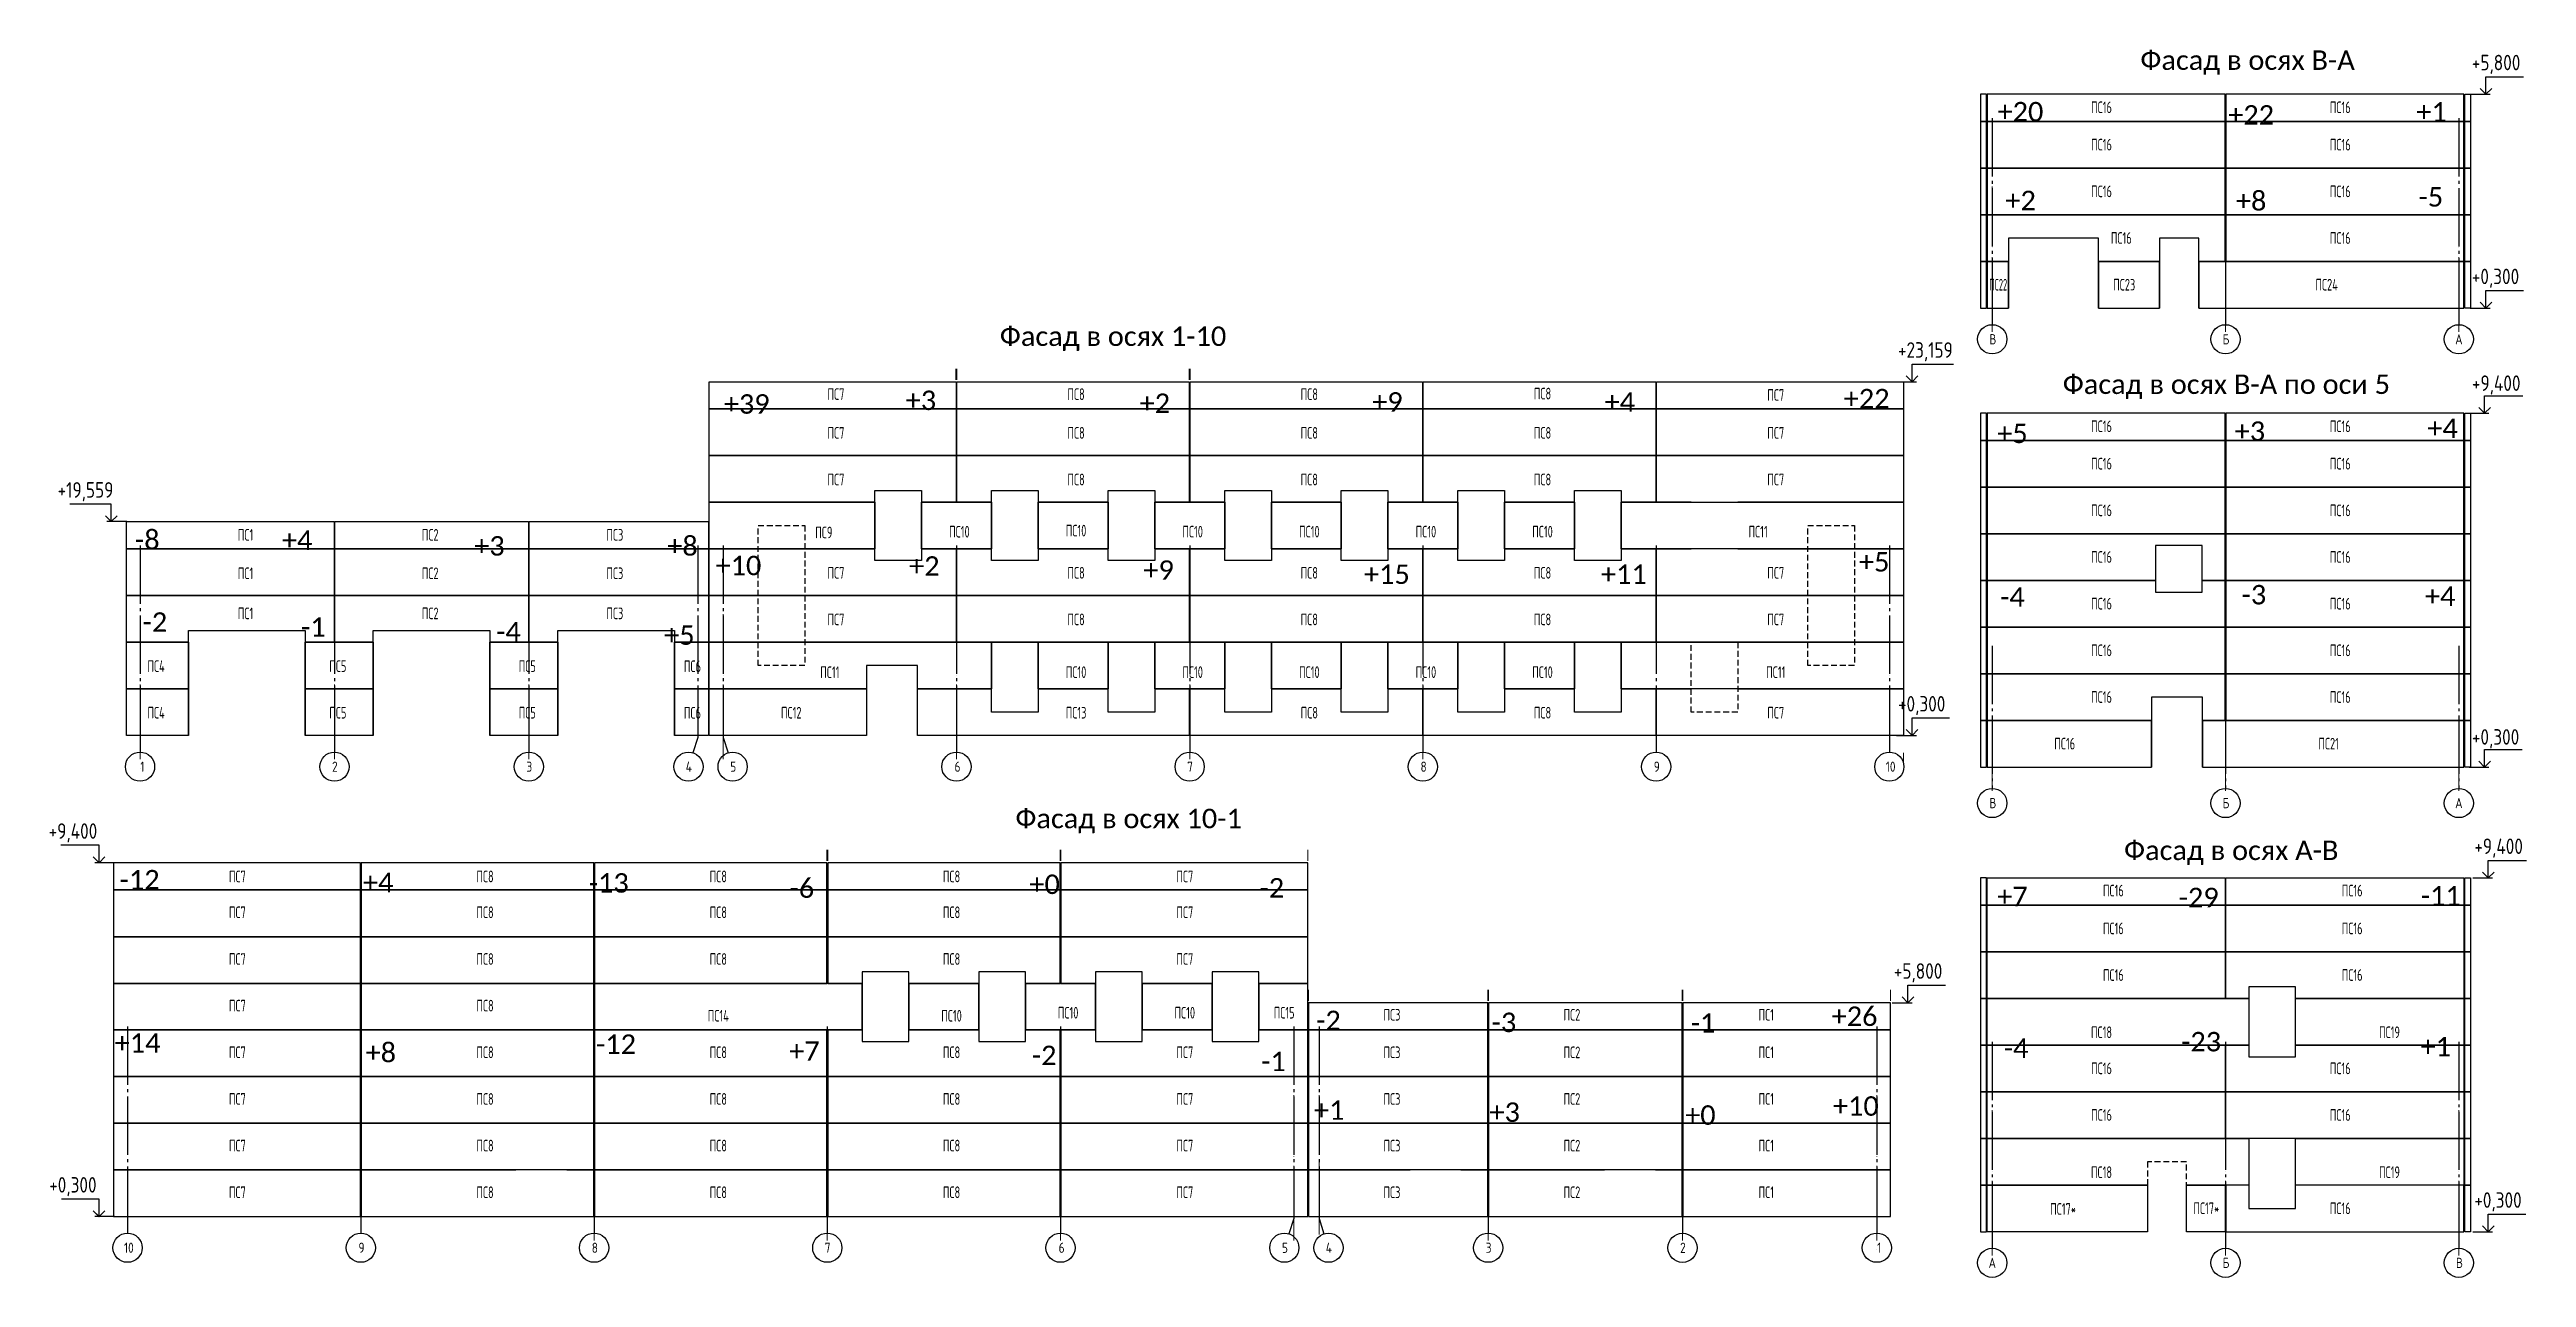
# Model space of a CAD drawing. Header units: millimetres. Extents: x -506865 to 151167, y -255180 to 83543.
# Drawn here: x -35628 to 28084, y 51959 to 83543 of the extents above; entities that cross this region are included whole.
import ezdxf
from ezdxf.enums import TextEntityAlignment as Align

# ---------------------------------------------------------------- set-up
doc = ezdxf.new("R2010")
doc.units = ezdxf.units.MM
doc.linetypes.add('_ШТР__2__1_', pattern=[3, 2, -1])
doc.linetypes.add('ГОСТ 2.303 5', pattern=[24, 20, -1.5, 1, -1.5])
doc.layers.add('ANNO-TEXT', color=251, linetype='Continuous')
doc.layers.add('PDF _Геометрия', color=7, linetype='Continuous')
doc.layers.add('PDF _Сплошная заливка', color=7, linetype='Continuous', true_color=0x007eff)
for name, color, linetype, lineweight in [('Оси', 7, 'Continuous', 9), ('Размер', 250, 'Continuous', 0), ('Текстовые примечания', 7, 'Continuous', 9)]:
    doc.layers.add(name, color=color, linetype=linetype, lineweight=lineweight)
doc.styles.add('_PP_Text Style', font='cs_gost2304.shx', dxfattribs={"width": 0.8})
doc.styles.add('TA shtamp', font='calibri.ttf', dxfattribs={"height": 400})

msp = doc.modelspace()

# ---------------------------------------------------------------- texts
at = {"layer": 'ANNO-TEXT', "color": 0, "style": 'TA shtamp'}
for s, p in [('Фасад в осях В-А', (20910, 83218)), ('+20', (15069, 81945)), ('+1', (25645, 81941)), ('+22', (21003, 81865)), ('+2', (15074, 79664)), ('+8', (21003, 79665)), ('-5', (25625, 79751)), ('Фасад в осях 1-10', (-8273, 76116)), ('Фасад в осях В-А по оси 5', (20365, 74881)), ('+39', (-17695, 74426)), ('+3', (-13214, 74521)), ('+2', (-7196, 74449)), ('+9', (-1215, 74481)), ('+4', (4763, 74478)), ('+22', (11113, 74567)), ('+5', (14862, 73667)), ('+3', (20971, 73728)), ('+4', (25928, 73802)), ('-8', (-33114, 70950)), ('+4', (-29259, 70922)), ('+3', (-24313, 70776)), ('+8', (-19347, 70789)), ('+10', (-17908, 70271)), ('+2', (-13126, 70261)), ('+9', (-7100, 70156)), ('+15', (-1228, 70045)), ('+11', (4869, 70048)), ('+5', (11306, 70363)), ('-4', (14862, 69462)), ('-3', (21073, 69521)), ('+4', (25865, 69483)), ('-2', (-32918, 68819)), ('-1', (-28842, 68691)), ('-4', (-23823, 68572)), ('+5', (-19428, 68479)), ('Фасад в осях 10-1', (-7872, 63712)), ('Фасад в осях А-В', (20490, 62893)), ('-12', (-33311, 62193)), ('+4', (-27176, 62119)), ('-13', (-21244, 62107)), ('-6', (-16276, 61984)), ('+0', (-10031, 62072)), ('-2', (-4187, 61984)), ('+7', (14862, 61758)), ('-29', (19653, 61735)), ('-11', (25880, 61778)), ('-2', (-2731, 58573)), ('-3', (1782, 58521)), ('-1', (6904, 58505)), ('+26', (10802, 58688)), ('+14', (-33363, 57991)), ('+8', (-27107, 57759)), ('-12', (-21057, 57963)), ('+7', (-16210, 57781)), ('-4', (14957, 57857)), ('-23', (19716, 58024)), ('+1', (25751, 57897)), ('-2', (-10044, 57673)), ('-1', (-4146, 57516)), ('+1', (-2712, 56264)), ('+3', (1802, 56211)), ('+0', (6836, 56137)), ('+10', (10835, 56369))]:
    msp.add_text(s, height=500, dxfattribs=at).set_placement(p, align=Align.MIDDLE)
at = {"layer": 'Оси', "linetype": 'Continuous', "lineweight": 25, "ltscale": 75, "char_height": 262.5, "attachment_point": 1, "style": '_PP_Text Style'}
for s, insert, width in [('\\FCS_Gost2304.shx;\\W1.0000000000;\\T1.0000000000;\\o\\lВ', (14269, 76222), 225), ('\\FCS_Gost2304.shx;\\W1.0000000000;\\T1.0000000000;\\o\\lБ', (20269, 76222), 225), ('\\FCS_Gost2304.shx;\\W1.0000000000;\\T1.0000000000;\\o\\lА', (26251, 76222), 225), ('\\FCS_Gost2304.shx;\\W1.0000000000;\\T1.0000000000;\\o\\l1', (-33294, 65228), 250), ('\\FCS_Gost2304.shx;\\W1.0000000000;\\T1.0000000000;\\o\\l2', (-28361, 65227), 250), ('\\FCS_Gost2304.shx;\\W1.0000000000;\\T1.0000000000;\\o\\l3', (-23361, 65228), 250), ('\\FCS_Gost2304.shx;\\W1.0000000000;\\T1.0000000000;\\o\\l4', (-19264, 65228), 250), ('\\FCS_Gost2304.shx;\\W1.0000000000;\\T1.0000000000;\\o\\l5', (-18119, 65228), 250), ('\\FCS_Gost2304.shx;\\W1.0000000000;\\T1.0000000000;\\o\\l6', (-12349, 65228), 250), ('\\FCS_Gost2304.shx;\\W1.0000000000;\\T1.0000000000;\\o\\l7', (-6365, 65228), 250), ('\\FCS_Gost2304.shx;\\W1.0000000000;\\T1.0000000000;\\o\\l8', (-364, 65228), 250), ('\\FCS_Gost2304.shx;\\W1.0000000000;\\T1.0000000000;\\o\\l9', (5636, 65228), 250), ('\\FCS_Gost2304.shx;\\W1.0000000000;\\T1.0000000000;\\o\\l10', (11604, 65228), 500), ('\\FCS_Gost2304.shx;\\W1.0000000000;\\T1.0000000000;\\o\\lВ', (14269, 64292), 225), ('\\FCS_Gost2304.shx;\\W1.0000000000;\\T1.0000000000;\\o\\lБ', (20269, 64292), 225), ('\\FCS_Gost2304.shx;\\W1.0000000000;\\T1.0000000000;\\o\\lА', (26251, 64292), 225), ('\\FCS_Gost2304.shx;\\W1.0000000000;\\T1.0000000000;\\o\\l10', (-33713, 52854), 500), ('\\FCS_Gost2304.shx;\\W1.0000000000;\\T1.0000000000;\\o\\l9', (-27681, 52854), 250), ('\\FCS_Gost2304.shx;\\W1.0000000000;\\T1.0000000000;\\o\\l8', (-21681, 52854), 250), ('\\FCS_Gost2304.shx;\\W1.0000000000;\\T1.0000000000;\\o\\l7', (-15687, 52854), 250), ('\\FCS_Gost2304.shx;\\W1.0000000000;\\T1.0000000000;\\o\\l6', (-9671, 52854), 250), ('\\FCS_Gost2304.shx;\\W1.0000000000;\\T1.0000000000;\\o\\l5', (-3927, 52854), 250), ('\\FCS_Gost2304.shx;\\W1.0000000000;\\T1.0000000000;\\o\\l4', (-2801, 52854), 250), ('\\FCS_Gost2304.shx;\\W1.0000000000;\\T1.0000000000;\\o\\l3', (1315, 52854), 250), ('\\FCS_Gost2304.shx;\\W1.0000000000;\\T1.0000000000;\\o\\l2', (6315, 52853), 250), ('\\FCS_Gost2304.shx;\\W1.0000000000;\\T1.0000000000;\\o\\l1', (11382, 52854), 250), ('\\FCS_Gost2304.shx;\\W1.0000000000;\\T1.0000000000;\\o\\lА', (14249, 52465), 225), ('\\FCS_Gost2304.shx;\\W1.0000000000;\\T1.0000000000;\\o\\lБ', (20269, 52465), 225), ('\\FCS_Gost2304.shx;\\W1.0000000000;\\T1.0000000000;\\o\\lВ', (26271, 52465), 225)]:
    msp.add_mtext(s, dxfattribs=dict(at, insert=insert, width=width))
at = {"layer": 'Размер', "linetype": 'Continuous', "lineweight": 25, "ltscale": 75, "char_height": 400, "attachment_point": 1, "style": '_PP_Text Style'}
for s, insert, width in [('\\FCS_Gost2304.shx;\\W1.0000000000;\\T1.0000000000;\\o\\l+5,800', (26679, 83408), 1035.71), ('\\FCS_Gost2304.shx;\\W1.0000000000;\\T1.0000000000;\\o\\l+0,300', (26679, 77907), 1035.71), ('\\FCS_Gost2304.shx;\\W1.0000000000;\\T1.0000000000;\\o\\l+23,159', (11919, 76015), 1214.29), ('\\FCS_Gost2304.shx;\\W1.0000000000;\\T1.0000000000;\\o\\l+9,400', (26681, 75162), 1035.71), ('\\FCS_Gost2304.shx;\\W1.0000000000;\\T1.0000000000;\\o\\l+19,559', (-35421, 72416), 1214.29), ('\\FCS_Gost2304.shx;\\W1.0000000000;\\T1.0000000000;\\o\\l+0,300', (11919, 66915), 1035.71), ('\\FCS_Gost2304.shx;\\W1.0000000000;\\T1.0000000000;\\o\\l+0,300', (26681, 66062), 1035.71), ('\\FCS_Gost2304.shx;\\W1.0000000000;\\T1.0000000000;\\o\\l+9,400', (-35651, 63641), 1035.71), ('\\FCS_Gost2304.shx;\\W1.0000000000;\\T1.0000000000;\\o\\l+9,400', (26743, 63250), 1035.71), ('\\FCS_Gost2304.shx;\\W1.0000000000;\\T1.0000000000;\\o\\l+5,800', (11811, 60041), 1035.71), ('\\FCS_Gost2304.shx;\\W1.0000000000;\\T1.0000000000;\\o\\l+0,300', (-35637, 54541), 1035.71), ('\\FCS_Gost2304.shx;\\W1.0000000000;\\T1.0000000000;\\o\\l+0,300', (26743, 54150), 1035.71)]:
    msp.add_mtext(s, dxfattribs=dict(at, insert=insert, width=width))
at = {"layer": 'Текстовые примечания', "ltscale": 75, "char_height": 300, "attachment_point": 5, "style": '_PP_Text Style'}
for s, width, heights, insert in [('ПС16', 891.75, [1199], (17153, 82057)), ('ПС16', 891.75, [1199], (23294, 82057)), ('ПС16', 891.75, [1199], (17153, 81096)), ('ПС16', 891.75, [1199], (23294, 81096)), ('ПС16', 891.75, [1199], (17153, 79894)), ('ПС16', 891.75, [1199], (23294, 79894)), ('ПС16', 891.75, [1199], (17662, 78695)), ('ПС16', 891.75, [1199], (23294, 78695)), ('{\\W0.6;ПС22}', 891.75, [1199], (14497, 77494)), ('ПС23', 891.75, [1199], (17737, 77494)), ('ПС24', 891.75, [1199], (22944, 77494)), ('ПС7', 891.75, [1199], (-15400, 74680)), ('ПС8', 891.75, [1199], (-9224, 74678)), ('ПС8', 891.75, [1199], (-3225, 74678)), ('ПС8', 891.75, [1199], (2774, 74693)), ('ПС7', 891.75, [1199], (8774, 74658)), ('ПС16', 891.75, [1199], (17153, 73852)), ('ПС16', 891.75, [1199], (23294, 73852)), ('ПС7', 891.75, [1199], (-15400, 73683)), ('ПС8', 891.75, [1199], (-9224, 73683)), ('ПС8', 891.75, [1199], (-3225, 73683)), ('ПС8', 891.75, [1199], (2774, 73683)), ('ПС7', 891.75, [1199], (8774, 73683)), ('ПС7', 891.75, [1199], (-15400, 72483)), ('ПС8', 891.75, [1199], (-9224, 72483)), ('ПС8', 891.75, [1199], (-3225, 72483)), ('ПС8', 891.75, [1199], (2774, 72483)), ('ПС7', 891.75, [1199], (8774, 72483)), ('ПС16', 891.75, [1199], (17153, 72890)), ('ПС16', 891.75, [1199], (23294, 72890)), ('ПС16', 891.75, [1199], (17153, 71689)), ('ПС16', 891.75, [1199], (23294, 71689)), ('ПС1', 891.75, [1199], (-30587, 71060)), ('ПС2', 891.75, [1199], (-25838, 71060)), ('ПС3', 891.75, [1199], (-21088, 71060)), ('ПС9', 891.75, [1199], (-15712, 71121)), ('ПС10', 891.75, [1199], (-12225, 71140)), ('ПС10', 891.75, [1199], (-9224, 71169)), ('ПС10', 891.75, [1199], (-6225, 71142)), ('ПС10', 891.75, [1199], (-3224, 71142)), ('ПС10', 891.75, [1199], (-225, 71142)), ('ПС10', 891.75, [1199], (2774, 71142)), ('ПС11', 891.75, [1199], (8320, 71142)), ('ПС1', 891.75, [1199], (-30587, 70071)), ('ПС2', 891.75, [1199], (-25838, 70071)), ('ПС3', 891.75, [1199], (-21088, 70071)), ('ПС7', 891.75, [1199], (-15400, 70083)), ('ПС8', 891.75, [1199], (-9224, 70083)), ('ПС8', 891.75, [1199], (-3225, 70083)), ('ПС8', 891.75, [1199], (2774, 70083)), ('ПС7', 891.75, [1199], (8774, 70083)), ('ПС16', 891.75, [1199], (17153, 70490)), ('ПС16', 891.75, [1199], (23294, 70490)), ('ПС1', 891.75, [1199], (-30587, 69040)), ('ПС2', 891.75, [1199], (-25838, 69040)), ('ПС3', 891.75, [1199], (-21088, 69040)), ('ПС7', 891.75, [1199], (-15400, 68884)), ('ПС8', 891.75, [1199], (-9224, 68884)), ('ПС8', 891.75, [1199], (-3225, 68884)), ('ПС8', 891.75, [1199], (2774, 68884)), ('ПС7', 891.75, [1199], (8774, 68884)), ('ПС16', 891.75, [1199], (17153, 69289)), ('ПС16', 891.75, [1199], (23294, 69289)), ('ПС16', 891.75, [1199], (17153, 68089)), ('ПС16', 891.75, [1199], (23294, 68089)), ('ПС4', 891.75, [1199], (-32888, 67683)), ('ПС5', 891.75, [1199], (-28213, 67683)), ('ПС5', 891.75, [1199], (-23340, 67683)), ('ПС6', 891.75, [1199], (-19092, 67679)), ('ПС11', 891.75, [1199], (-15558, 67526)), ('ПС10', 891.75, [1199], (-9224, 67528)), ('ПС10', 891.75, [1199], (-6225, 67528)), ('ПС10', 891.75, [1199], (-3224, 67528)), ('ПС10', 891.75, [1199], (-225, 67528)), ('ПС10', 891.75, [1199], (2774, 67528)), ('ПС11', 891.75, [1199], (8774, 67528)), ('ПС16', 891.75, [1199], (17153, 66888)), ('ПС16', 891.75, [1199], (23294, 66888)), ('ПС4', 891.75, [1199], (-32888, 66485)), ('ПС5', 891.75, [1199], (-28213, 66485)), ('ПС5', 891.75, [1199], (-23340, 66485)), ('ПС6', 891.75, [1199], (-19092, 66481)), ('ПС12', 891.75, [1199], (-16550, 66485)), ('ПС13', 891.75, [1199], (-9224, 66485)), ('ПС8', 891.75, [1199], (-3224, 66485)), ('ПС8', 891.75, [1199], (2774, 66485)), ('ПС7', 891.75, [1199], (8774, 66485)), ('ПС16', 891.75, [1199], (16207, 65689)), ('ПС21', 891.75, [1199], (22995, 65689)), ('ПС7', 6369.49, [724], (-30797, 62273)), ('ПС8', 6369.49, [724], (-24427, 62273)), ('ПС8', 6369.49, [724], (-18427, 62273)), ('ПС8', 6369.49, [724], (-12427, 62273)), ('ПС7', 6369.49, [724], (-6427, 62273)), ('ПС16', 891.75, [1199], (17458, 61910)), ('ПС16', 891.75, [1199], (23600, 61910)), ('ПС7', 6369.49, [1199], (-30797, 61351)), ('ПС8', 6369.49, [1199], (-24427, 61351)), ('ПС8', 6369.49, [1199], (-18427, 61351)), ('ПС8', 6369.49, [1199], (-12427, 61351)), ('ПС7', 6369.49, [1199], (-6427, 61351)), ('ПС16', 891.75, [1199], (17458, 60936)), ('ПС16', 891.75, [1199], (23600, 60936)), ('ПС7', 6369.49, [1199], (-30797, 60150)), ('ПС8', 6369.49, [1199], (-24427, 60150)), ('ПС8', 6369.49, [1199], (-18427, 60150)), ('ПС8', 6369.49, [1199], (-12427, 60150)), ('ПС7', 6369.49, [1199], (-6427, 60150)), ('ПС16', 891.75, [1199], (17458, 59737)), ('ПС16', 891.75, [1199], (23600, 59737)), ('ПС7', 6369.49, [1199], (-30797, 58950)), ('ПС8', 6369.49, [1199], (-24427, 58950)), ('ПС14', 6369.49, [1199], (-18427, 58690)), ('ПС10', 6369.49, [1199], (-12427, 58690)), ('ПС10', 6369.49, [1199], (-9428, 58768)), ('ПС10', 6369.49, [1199], (-6427, 58768)), ('ПС15', 3729, [1199], (-3872, 58768)), ('ПС3', 6369.49, [1199], (-1099, 58715)), ('ПС2', 6369.49, [1199], (3531, 58715)), ('ПС1', 6369.49, [1199], (8530, 58715)), ('ПС18', 891.75, [1199], (17153, 58266)), ('ПС19', 891.75, [1199], (24561, 58266)), ('ПС7', 6369.49, [1199], (-30797, 57751)), ('ПС8', 6369.49, [1199], (-24427, 57751)), ('ПС8', 6369.49, [1199], (-18427, 57751)), ('ПС8', 6369.49, [1199], (-12427, 57751)), ('ПС7', 6369.49, [1199], (-6427, 57751)), ('ПС3', 6369.49, [1199], (-1099, 57749)), ('ПС2', 6369.49, [1199], (3531, 57749)), ('ПС1', 6369.49, [1199], (8530, 57749)), ('ПС16', 891.75, [1199], (17153, 57337)), ('ПС16', 891.75, [1199], (23294, 57337)), ('ПС7', 6369.49, [1199], (-30797, 56550)), ('ПС8', 6369.49, [1199], (-24427, 56550)), ('ПС8', 6369.49, [1199], (-18427, 56550)), ('ПС8', 6369.49, [1199], (-12427, 56550)), ('ПС7', 6369.49, [1199], (-6427, 56550)), ('ПС3', 6369.49, [1199], (-1099, 56550)), ('ПС2', 6369.49, [1199], (3531, 56550)), ('ПС1', 6369.49, [1199], (8530, 56550)), ('ПС16', 891.75, [1199], (17153, 56138)), ('ПС16', 891.75, [1199], (23294, 56138)), ('ПС7', 6369.49, [1199], (-30797, 55351)), ('ПС8', 6369.49, [1199], (-24427, 55351)), ('ПС8', 6369.49, [1199], (-18427, 55351)), ('ПС8', 6369.49, [1199], (-12427, 55351)), ('ПС7', 6369.49, [1199], (-6427, 55351)), ('ПС3', 6369.49, [1199], (-1099, 55349)), ('ПС2', 6369.49, [1199], (3531, 55349)), ('ПС1', 6369.49, [1199], (8530, 55349)), ('ПС18', 891.75, [1199], (17153, 54666)), ('ПС19', 891.75, [1199], (24561, 54666)), ('ПС7', 6369.49, [1199], (-30797, 54150)), ('ПС8', 6369.49, [1199], (-24427, 54150)), ('ПС8', 6369.49, [1199], (-18427, 54150)), ('ПС8', 6369.49, [1199], (-12427, 54150)), ('ПС7', 6369.49, [1199], (-6427, 54150)), ('ПС3', 6369.49, [1199], (-1099, 54150)), ('ПС2', 6369.49, [1199], (3531, 54150)), ('ПС1', 6369.49, [1199], (8530, 54150)), ('ПС17*', 891.75, [1199], (16164, 53720)), ('ПС17*', 891.75, [1199], (19848, 53739)), ('ПС16', 891.75, [1199], (23294, 53737))]:
    msp.add_mtext_dynamic_manual_height_columns(s, width=width, gutter_width=75, heights=heights, dxfattribs=dict(at, insert=insert))

# ---------------------------------------------------------------- linework, layer by layer
at = {"layer": 'PDF _Геометрия', "lineweight": 30}
for points in [[(14042, 82393), (14042, 81693), (14193, 81693), (14193, 82393)], [(14212, 82393), (14212, 81693), (20334, 81693), (20334, 82393)], [(20354, 82393), (20354, 81693), (26476, 81693), (26476, 82393)], [(26646, 82393), (26646, 81693), (26496, 81693), (26496, 82393)], [(14042, 81693), (14042, 80492), (14193, 80492), (14193, 81693)], [(14212, 81693), (14212, 80492), (20334, 80492), (20334, 81693)], [(20354, 81693), (20354, 80492), (26476, 80492), (26476, 81693)], [(26646, 81693), (26646, 80492), (26496, 80492), (26496, 81693)], [(14042, 80492), (14042, 79292), (14193, 79292), (14193, 80492)], [(14212, 80492), (14212, 79292), (20334, 79292), (20334, 80492)], [(20354, 80492), (20354, 79292), (26476, 79292), (26476, 80492)], [(26646, 80492), (26646, 79292), (26496, 79292), (26496, 80492)], [(14042, 79292), (14042, 78091), (14193, 78091), (14193, 79292)], [(20354, 79292), (20354, 78091), (26476, 78091), (26476, 79292)], [(26646, 79292), (26646, 78091), (26496, 78091), (26496, 79292)], [(14042, 78091), (14042, 76892), (14193, 76892), (14193, 78091)], [(14212, 78091), (14212, 76892), (14762, 76892), (14762, 78091)], [(17072, 78091), (17072, 76892), (18643, 76892), (18643, 78091)], [(19653, 78091), (19653, 76892), (26476, 76892), (26476, 78091)], [(26646, 78091), (26646, 76892), (26496, 76892), (26496, 78091)], [(-12310, 74997), (-12310, 74299), (-18660, 74299), (-18660, 74997)], [(-6312, 74997), (-6312, 74299), (-12290, 74299), (-12290, 74997)], [(-312, 74997), (-312, 74299), (-6290, 74299), (-6290, 74997)], [(5688, 74997), (5688, 74299), (-292, 74299), (-292, 74997)], [(12058, 74997), (12058, 74299), (5708, 74299), (5708, 74997)], [(-12310, 74299), (-12310, 73098), (-18660, 73098), (-18660, 74299)], [(-6312, 74299), (-6312, 73098), (-12290, 73098), (-12290, 74299)], [(-312, 74299), (-312, 73098), (-6290, 73098), (-6290, 74299)], [(5688, 74299), (5688, 73098), (-292, 73098), (-292, 74299)], [(12058, 74299), (12058, 73098), (5708, 73098), (5708, 74299)], [(14042, 74188), (14042, 73489), (14193, 73489), (14193, 74188)], [(14212, 74188), (14212, 73489), (20334, 73489), (20334, 74188)], [(20354, 74188), (20354, 73489), (26476, 73489), (26476, 74188)], [(26646, 74188), (26646, 73489), (26496, 73489), (26496, 74188)], [(14042, 73489), (14042, 72288), (14193, 72288), (14193, 73489)], [(14212, 73489), (14212, 72288), (20334, 72288), (20334, 73489)], [(20354, 73489), (20354, 72288), (26476, 72288), (26476, 73489)], [(26646, 73489), (26646, 72288), (26496, 72288), (26496, 73489)], [(-14400, 70398), (-14400, 72198), (-13201, 72198), (-13201, 70398)], [(-11401, 70398), (-11401, 72198), (-10200, 72198), (-10200, 70398)], [(-8400, 70398), (-8400, 72198), (-7201, 72198), (-7201, 70398)], [(-5401, 70398), (-5401, 72198), (-4200, 72198), (-4200, 70398)], [(-2402, 70398), (-2402, 72198), (-1201, 72198), (-1201, 70398)], [(599, 70398), (599, 72198), (1798, 72198), (1798, 70398)], [(3598, 70398), (3598, 72198), (4799, 72198), (4799, 70398)], [(14042, 72288), (14042, 71087), (14193, 71087), (14193, 72288)], [(14212, 72288), (14212, 71087), (20334, 71087), (20334, 72288)], [(20354, 72288), (20354, 71087), (26476, 71087), (26476, 72288)], [(26646, 72288), (26646, 71087), (26496, 71087), (26496, 72288)], [(-28310, 71399), (-28310, 70699), (-33650, 70699), (-33650, 71399)], [(-23311, 71399), (-23311, 70699), (-28290, 70699), (-28290, 71399)], [(-18681, 71399), (-18681, 70699), (-23289, 70699), (-23289, 71399)], [(-14400, 71898), (-14400, 70699), (-18660, 70699), (-18660, 71898)], [(-11401, 71898), (-11401, 70699), (-13201, 70699), (-13201, 71898)], [(-8400, 71898), (-8400, 70699), (-10200, 70699), (-10200, 71898)], [(-5401, 71898), (-5401, 70699), (-7201, 70699), (-7201, 71898)], [(-2402, 71898), (-2402, 70699), (-4200, 70699), (-4200, 71898)], [(599, 71898), (599, 70699), (-1201, 70699), (-1201, 71898)], [(3598, 71898), (3598, 70699), (1798, 70699), (1798, 71898)], [(12058, 71898), (12058, 70699), (4799, 70699), (4799, 71898)], [(14042, 71087), (14042, 69888), (14193, 69888), (14193, 71087)], [(19743, 69587), (19743, 70788), (18542, 70788), (18542, 69587)], [(20354, 71087), (20354, 69888), (26476, 69888), (26476, 71087)], [(26646, 71087), (26646, 69888), (26496, 69888), (26496, 71087)], [(-28310, 70699), (-28310, 69498), (-33650, 69498), (-33650, 70699)], [(-23311, 70699), (-23311, 69498), (-28290, 69498), (-28290, 70699)], [(-18681, 70699), (-18681, 69498), (-23289, 69498), (-23289, 70699)], [(-12310, 69498), (-12310, 68299), (-18660, 68299), (-18660, 69498)], [(-6312, 69498), (-6312, 68299), (-12290, 68299), (-12290, 69498)], [(-312, 69498), (-312, 68299), (-6290, 68299), (-6290, 69498)], [(5688, 69498), (5688, 68299), (-292, 68299), (-292, 69498)], [(12058, 69498), (12058, 68299), (5708, 68299), (5708, 69498)], [(14042, 69888), (14042, 68686), (14193, 68686), (14193, 69888)], [(20354, 69888), (20354, 68686), (26476, 68686), (26476, 69888)], [(26646, 69888), (26646, 68686), (26496, 68686), (26496, 69888)], [(-32050, 68299), (-32050, 67098), (-33650, 67098), (-33650, 68299)], [(-27300, 68299), (-27300, 67098), (-29049, 67098), (-29049, 68299)], [(-22550, 68299), (-22550, 67098), (-24299, 67098), (-24299, 68299)], [(-18681, 68299), (-18681, 67098), (-19549, 67098), (-19549, 68299)], [(-11401, 66499), (-11401, 68299), (-10200, 68299), (-10200, 66499)], [(-8400, 68299), (-8400, 67098), (-10200, 67098), (-10200, 68299)], [(-8400, 66499), (-8400, 68299), (-7201, 68299), (-7201, 66499)], [(-5401, 68299), (-5401, 67098), (-7201, 67098), (-7201, 68299)], [(-5401, 66499), (-5401, 68299), (-4200, 68299), (-4200, 66499)], [(-2402, 68299), (-2402, 67098), (-4200, 67098), (-4200, 68299)], [(-2402, 66499), (-2402, 68299), (-1201, 68299), (-1201, 66499)], [(599, 68299), (599, 67098), (-1201, 67098), (-1201, 68299)], [(599, 66499), (599, 68299), (1798, 68299), (1798, 66499)], [(3598, 68299), (3598, 67098), (1798, 67098), (1798, 68299)], [(3598, 66499), (3598, 68299), (4799, 68299), (4799, 66499)], [(12058, 68299), (12058, 67098), (4799, 67098), (4799, 68299)], [(14042, 68686), (14042, 67487), (14193, 67487), (14193, 68686)], [(14212, 68686), (14212, 67487), (20334, 67487), (20334, 68686)], [(20354, 68686), (20354, 67487), (26476, 67487), (26476, 68686)], [(26646, 68686), (26646, 67487), (26496, 67487), (26496, 68686)], [(-32050, 67098), (-32050, 65900), (-33650, 65900), (-33650, 67098)], [(-27300, 67098), (-27300, 65900), (-29049, 65900), (-29049, 67098)], [(-22550, 67098), (-22550, 65900), (-24299, 65900), (-24299, 67098)], [(-18681, 67098), (-18681, 65900), (-19549, 65900), (-19549, 67098)], [(-14610, 67098), (-14610, 65900), (-18660, 65900), (-18660, 67098)], [(14042, 67487), (14042, 66286), (14193, 66286), (14193, 67487)], [(20354, 67487), (20354, 66286), (26476, 66286), (26476, 67487)], [(26646, 67487), (26646, 66286), (26496, 66286), (26496, 67487)], [(14042, 66286), (14042, 65087), (14193, 65087), (14193, 66286)], [(14212, 66286), (14212, 65087), (18443, 65087), (18443, 66286)], [(19754, 66286), (19754, 65087), (26476, 65087), (26476, 66286)], [(26646, 66286), (26646, 65087), (26496, 65087), (26496, 66286)], [(-33981, 62623), (-33981, 61925), (-27631, 61925), (-27631, 62623)], [(-27612, 62623), (-27612, 61925), (-21631, 61925), (-21631, 62623)], [(-21612, 62623), (-21612, 61925), (-15631, 61925), (-15631, 62623)], [(-15612, 62623), (-15612, 61925), (-9631, 61925), (-9631, 62623)], [(-9612, 62623), (-9612, 61925), (-3262, 61925), (-3262, 62623)], [(-33981, 61925), (-33981, 60724), (-27631, 60724), (-27631, 61925)], [(-27612, 61925), (-27612, 60724), (-21631, 60724), (-21631, 61925)], [(-21612, 61925), (-21612, 60724), (-15631, 60724), (-15631, 61925)], [(-15612, 61925), (-15612, 60724), (-9631, 60724), (-9631, 61925)], [(-9612, 61925), (-9612, 60724), (-3262, 60724), (-3262, 61925)], [(14042, 62236), (14042, 61538), (14193, 61538), (14193, 62236)], [(20334, 62236), (20334, 61538), (14212, 61538), (14212, 62236)], [(26476, 62236), (26476, 61538), (20354, 61538), (20354, 62236)], [(26646, 62236), (26646, 61538), (26496, 61538), (26496, 62236)], [(14042, 61538), (14042, 60336), (14193, 60336), (14193, 61538)], [(20334, 61538), (20334, 60336), (14212, 60336), (14212, 61538)], [(26476, 61538), (26476, 60336), (20354, 60336), (20354, 61538)], [(26646, 61538), (26646, 60336), (26496, 60336), (26496, 61538)], [(-33981, 60724), (-33981, 59523), (-27631, 59523), (-27631, 60724)], [(-27612, 60724), (-27612, 59523), (-21631, 59523), (-21631, 60724)], [(-21612, 60724), (-21612, 59523), (-15631, 59523), (-15631, 60724)], [(14042, 60336), (14042, 59135), (14193, 59135), (14193, 60336)], [(20334, 60336), (20334, 59135), (14212, 59135), (14212, 60336)], [(26646, 60336), (26646, 59135), (26496, 59135), (26496, 60336)], [(-33981, 59523), (-33981, 58324), (-27631, 58324), (-27631, 59523)], [(-27612, 59523), (-27612, 58324), (-21631, 58324), (-21631, 59523)], [(-21612, 59523), (-21612, 58324), (-14723, 58324), (-14723, 59523)], [(-13522, 58024), (-13522, 59824), (-14723, 59824), (-14723, 58024)], [(-13522, 59523), (-13522, 58324), (-11722, 58324), (-11722, 59523)], [(-10523, 58024), (-10523, 59824), (-11722, 59824), (-11722, 58024)], [(-10523, 59523), (-10523, 58324), (-8723, 58324), (-8723, 59523)], [(-7522, 58024), (-7522, 59824), (-8723, 59824), (-8723, 58024)], [(-7522, 59523), (-7522, 58324), (-5722, 58324), (-5722, 59523)], [(-4523, 58024), (-4523, 59824), (-5722, 59824), (-5722, 58024)], [(-4523, 59523), (-4523, 58324), (-3262, 58324), (-3262, 59523)], [(22144, 57635), (22144, 59436), (20945, 59436), (20945, 57635)], [(-3242, 59025), (-3242, 58324), (1368, 58324), (1368, 59025)], [(1387, 59025), (1387, 58324), (6367, 58324), (6367, 59025)], [(6386, 59025), (6386, 58324), (11726, 58324), (11726, 59025)], [(14042, 59135), (14042, 57936), (14193, 57936), (14193, 59135)], [(20945, 59135), (20945, 57936), (14212, 57936), (14212, 59135)], [(26476, 59135), (26476, 57936), (22144, 57936), (22144, 59135)], [(26646, 59135), (26646, 57936), (26496, 57936), (26496, 59135)], [(-33981, 58324), (-33981, 57124), (-27631, 57124), (-27631, 58324)], [(-27612, 58324), (-27612, 57124), (-21631, 57124), (-21631, 58324)], [(-21612, 58324), (-21612, 57124), (-15631, 57124), (-15631, 58324)], [(-3242, 58324), (-3242, 57124), (1368, 57124), (1368, 58324)], [(1387, 58324), (1387, 57124), (6367, 57124), (6367, 58324)], [(6386, 58324), (6386, 57124), (11726, 57124), (11726, 58324)], [(14042, 57936), (14042, 56735), (14193, 56735), (14193, 57936)], [(20334, 57936), (20334, 56735), (14212, 56735), (14212, 57936)], [(26646, 57936), (26646, 56735), (26496, 56735), (26496, 57936)], [(-33981, 57124), (-33981, 55925), (-27631, 55925), (-27631, 57124)], [(-27612, 57124), (-27612, 55925), (-21631, 55925), (-21631, 57124)], [(-21612, 57124), (-21612, 55925), (-15631, 55925), (-15631, 57124)], [(-15612, 57124), (-15612, 55925), (-9631, 55925), (-9631, 57124)], [(-9612, 57124), (-9612, 55925), (-3262, 55925), (-3262, 57124)], [(-3242, 57124), (-3242, 55925), (1368, 55925), (1368, 57124)], [(1387, 57124), (1387, 55925), (6367, 55925), (6367, 57124)], [(6386, 57124), (6386, 55925), (11726, 55925), (11726, 57124)], [(14042, 56735), (14042, 55536), (14193, 55536), (14193, 56735)], [(20334, 56735), (20334, 55536), (14212, 55536), (14212, 56735)], [(26476, 56735), (26476, 55536), (20354, 55536), (20354, 56735)], [(26646, 56735), (26646, 55536), (26496, 55536), (26496, 56735)], [(-33981, 55925), (-33981, 54724), (-27631, 54724), (-27631, 55925)], [(-21612, 55925), (-21612, 54724), (-15631, 54724), (-15631, 55925)], [(-15612, 55925), (-15612, 54724), (-9631, 54724), (-9631, 55925)], [(-9612, 55925), (-9612, 54724), (-3262, 54724), (-3262, 55925)], [(6386, 55925), (6386, 54724), (11726, 54724), (11726, 55925)], [(14042, 55536), (14042, 54334), (14193, 54334), (14193, 55536)], [(22144, 53735), (22144, 55536), (20945, 55536), (20945, 53735)], [(26476, 55536), (26476, 54334), (22144, 54334), (22144, 55536)], [(26646, 55536), (26646, 54334), (26496, 54334), (26496, 55536)], [(-33981, 54724), (-33981, 53525), (-27631, 53525), (-27631, 54724)], [(-27612, 54724), (-27612, 53525), (-21631, 53525), (-21631, 54724)], [(-21612, 54724), (-21612, 53525), (-15631, 53525), (-15631, 54724)], [(-15612, 54724), (-15612, 53525), (-9631, 53525), (-9631, 54724)], [(-9612, 54724), (-9612, 53525), (-3262, 53525), (-3262, 54724)], [(-3242, 54724), (-3242, 53525), (1368, 53525), (1368, 54724)], [(1387, 54724), (1387, 53525), (6367, 53525), (6367, 54724)], [(6386, 54724), (6386, 53525), (11726, 53525), (11726, 54724)], [(14042, 54334), (14042, 53135), (14193, 53135), (14193, 54334)], [(18334, 54334), (18334, 53135), (14212, 53135), (14212, 54334)], [(20334, 54334), (20334, 53135), (19344, 53135), (19344, 54334)], [(26646, 54334), (26646, 53135), (26496, 53135), (26496, 54334)]]:
    msp.add_lwpolyline(points, close=True, dxfattribs=at)
at = {"layer": 'PDF _Геометрия', "lineweight": 5}
for points in [[(14343, 80017), (14343, 78682)], [(20343, 80017), (20343, 78682)], [(14343, 78441), (14343, 78444)], [(20343, 78441), (20343, 78444)], [(26345, 78441), (26345, 78444)], [(14343, 78201), (14343, 76279)], [(20343, 78201), (20343, 76279)], [(26345, 78201), (26345, 76279)], [(26345, 76041), (26345, 76043)], [(-28299, 69021), (-28299, 67687)], [(-23300, 69021), (-23300, 67687)], [(-18301, 69021), (-18301, 67687)], [(-12301, 69021), (-12301, 67687)], [(-6301, 69021), (-6301, 67687)], [(-301, 69021), (-301, 67687)], [(5699, 69021), (5699, 67687)], [(20343, 68209), (20343, 66875)], [(-33300, 67449), (-33300, 67451)], [(-33300, 67208), (-33300, 65287)], [(-28301, 67208), (-28301, 65287)], [(-23300, 67208), (-23300, 65287)], [(-18301, 67449), (-18301, 67451)], [(-18301, 67208), (-18301, 65287)], [(-12301, 67449), (-12301, 67451)], [(-12301, 67208), (-12301, 65287)], [(-6301, 67208), (-6301, 65287)], [(-303, 67208), (-303, 65287)], [(11697, 67449), (11697, 67451)], [(14343, 66396), (14343, 64474)], [(20343, 66636), (20343, 66638)], [(20343, 66396), (20343, 64474)], [(26345, 66396), (26345, 64474)], [(-33300, 65049), (-33300, 65051)], [(-28301, 65049), (-28301, 65051)], [(-23300, 65049), (-23300, 65051)], [(-303, 65049), (-303, 65051)], [(26345, 64236), (26345, 64238)], [(-21621, 56647), (-21621, 55313)], [(-15623, 56647), (-15623, 55313)], [(-9623, 56647), (-9623, 55313)], [(-3623, 56647), (-3623, 55313)], [(-2972, 56647), (-2972, 55463)], [(1376, 56647), (1376, 55313)], [(6377, 56647), (6377, 55313)], [(11376, 56647), (11376, 55313)], [(14343, 56258), (14343, 54923)], [(20343, 56258), (20343, 54923)], [(26345, 56258), (26345, 54923)], [(-21621, 55074), (-21621, 55076)], [(-21621, 54834), (-21621, 52913)], [(-15623, 55074), (-15623, 55076)], [(-15623, 54834), (-15623, 52913)], [(-9623, 55074), (-9623, 55076)], [(-9623, 54834), (-9623, 52913)], [(-3623, 55074), (-3623, 55076)], [(-3623, 54834), (-3623, 52913)], [(-2972, 55225), (-2972, 55227)], [(-2972, 54984), (-2972, 53063)], [(1376, 55074), (1376, 55076)], [(1376, 54834), (1376, 52913)], [(6377, 55074), (6377, 55076)], [(6377, 54834), (6377, 52913)], [(11376, 55074), (11376, 55076)], [(11376, 54834), (11376, 52913)], [(14343, 54685), (14343, 54687)], [(14343, 54444), (14343, 52523)], [(20343, 54685), (20343, 54687)], [(20343, 54444), (20343, 52523)], [(26345, 54685), (26345, 54687)], [(26345, 54444), (26345, 52523)], [(-21621, 52675), (-21621, 52677)], [(-9623, 52675), (-9623, 52677)], [(1376, 52675), (1376, 52677)], [(6377, 52675), (6377, 52677)], [(11376, 52675), (11376, 52677)], [(26345, 52284), (26345, 52286)]]:
    msp.add_lwpolyline(points, dxfattribs=at)
at = {"layer": 'PDF _Геометрия', "lineweight": 30}
for points in [[(19653, 78091), (20334, 78091), (20334, 79292), (14212, 79292), (14212, 78091), (14762, 78091)], [(17072, 76892), (17072, 78693), (14762, 78693), (14762, 76892)], [(19653, 76892), (19653, 78693), (18643, 78693), (18643, 76892)], [(17072, 78091), (18643, 78091)], [(-14400, 71898), (-18660, 71898), (-18660, 73098), (-12310, 73098), (-12310, 71898), (-13201, 71898)], [(-11401, 71898), (-12290, 71898), (-12290, 73098), (-6312, 73098), (-6312, 71898), (-7201, 71898)], [(-5401, 71898), (-6290, 71898), (-6290, 73098), (-312, 73098), (-312, 71898), (-1201, 71898)], [(599, 71898), (-292, 71898), (-292, 73098), (5688, 73098), (5688, 71898), (4799, 71898)], [(6599, 71898), (5708, 71898), (5708, 73098), (12058, 73098), (12058, 71898), (7798, 71898)], [(-8400, 71898), (-10200, 71898)], [(-2402, 71898), (-4200, 71898)], [(3598, 71898), (1798, 71898)], [(19743, 69888), (20334, 69888), (20334, 71087), (14212, 71087), (14212, 69888), (18542, 69888)], [(-13201, 70699), (-12310, 70699), (-12310, 69498), (-18660, 69498), (-18660, 70699), (-14400, 70699)], [(-7201, 70699), (-6312, 70699), (-6312, 69498), (-12290, 69498), (-12290, 70699), (-11401, 70699)], [(-10200, 70699), (-8400, 70699)], [(-1201, 70699), (-312, 70699), (-312, 69498), (-6290, 69498), (-6290, 70699), (-5401, 70699)], [(-4200, 70699), (-2402, 70699)], [(4799, 70699), (5688, 70699), (5688, 69498), (-292, 69498), (-292, 70699), (599, 70699)], [(1798, 70699), (3598, 70699)], [(7798, 70699), (12058, 70699), (12058, 69498), (5708, 69498), (5708, 70699), (6599, 70699)], [(-32050, 68299), (-33650, 68299), (-33650, 69498), (-28310, 69498), (-28310, 68299), (-29049, 68299)], [(-27300, 68299), (-28290, 68299), (-28290, 69498), (-23311, 69498), (-23311, 68299), (-24299, 68299)], [(-22550, 68299), (-23289, 68299), (-23289, 69498), (-18681, 69498), (-18681, 68299), (-19549, 68299)], [(18542, 69888), (14212, 69888), (14212, 68686), (20334, 68686), (20334, 69888), (19743, 69888)], [(-32050, 65900), (-32050, 68598), (-29049, 68598), (-29049, 65900)], [(-27300, 65900), (-27300, 68598), (-24299, 68598), (-24299, 65900)], [(-22550, 65900), (-22550, 68598), (-19549, 68598), (-19549, 65900)], [(-14610, 67098), (-18660, 67098), (-18660, 68299), (-11401, 68299), (-11401, 67098), (-13300, 67098)], [(-13300, 65900), (-13300, 67698), (-14610, 67698), (-14610, 65900)], [(-7201, 67098), (-6312, 67098), (-6312, 65900), (-13300, 65900), (-13300, 67098), (-11401, 67098)], [(-10200, 67098), (-8400, 67098)], [(-1201, 67098), (-312, 67098), (-312, 65900), (-6290, 65900), (-6290, 67098), (-5401, 67098)], [(-4200, 67098), (-2402, 67098)], [(4799, 67098), (5688, 67098), (5688, 65900), (-292, 65900), (-292, 67098), (599, 67098)], [(1798, 67098), (3598, 67098)], [(7798, 67098), (12058, 67098), (12058, 65900), (5708, 65900), (5708, 67098), (6599, 67098)], [(19754, 66286), (20334, 66286), (20334, 67487), (14212, 67487), (14212, 66286), (18443, 66286)], [(17072, 66286), (18443, 66286)], [(19754, 65087), (19754, 66886), (18443, 66886), (18443, 65087)], [(-10523, 59523), (-9631, 59523), (-9631, 60724), (-15612, 60724), (-15612, 59523), (-14723, 59523)], [(-4523, 59523), (-3262, 59523), (-3262, 60724), (-9612, 60724), (-9612, 59523), (-8723, 59523)], [(20945, 59135), (20354, 59135), (20354, 60336), (26476, 60336), (26476, 59135), (22144, 59135)], [(-13522, 59523), (-11722, 59523)], [(-7522, 59523), (-5722, 59523)], [(-14723, 58324), (-15612, 58324), (-15612, 57124), (-9631, 57124), (-9631, 58324), (-10523, 58324)], [(-11722, 58324), (-13522, 58324)], [(-8723, 58324), (-9612, 58324), (-9612, 57124), (-3262, 57124), (-3262, 58324), (-4523, 58324)], [(-5722, 58324), (-7522, 58324)], [(22144, 57936), (26476, 57936), (26476, 56735), (20354, 56735), (20354, 57936), (20945, 57936)], [(-22321, 54724), (-21631, 54724), (-21631, 55925), (-27612, 55925), (-27612, 54724), (-23631, 54724)], [(678, 54724), (1368, 54724), (1368, 55925), (-3242, 55925), (-3242, 54724), (-632, 54724)], [(5677, 54724), (6367, 54724), (6367, 55925), (1387, 55925), (1387, 54724), (4367, 54724)], [(18334, 54334), (14212, 54334), (14212, 55536), (20945, 55536), (20945, 54334), (19344, 54334)], [(20945, 54334), (20354, 54334), (20354, 53135), (26476, 53135), (26476, 54334), (22144, 54334)]]:
    msp.add_lwpolyline(points, dxfattribs=at)
at = {"layer": 'PDF _Геометрия', "lineweight": 9}
for points in [[(-12312, 75330), (-12312, 75049)], [(-12292, 75330), (-12292, 75049)], [(-6312, 75330), (-6312, 75049)], [(-6292, 75330), (-6292, 75049)], [(-15631, 62956), (-15631, 62675)], [(-15612, 62956), (-15612, 62675)], [(-9631, 62956), (-9631, 62675)], [(-9612, 62956), (-9612, 62675)], [(-3242, 59356), (-3242, 59076)], [(1368, 59356), (1368, 59076)], [(1387, 59356), (1387, 59076)], [(6367, 59356), (6367, 59076)], [(6386, 59356), (6386, 59076)]]:
    msp.add_lwpolyline(points, close=True, dxfattribs=at)
at = {"layer": 'PDF _Геометрия', "linetype": '_ШТР__2__1_', "lineweight": 30, "ltscale": 75}
for points in [[(-17401, 67698), (-17401, 71298), (-16200, 71298), (-16200, 67698)], [(9598, 67698), (9598, 71298), (10799, 71298), (10799, 67698)], [(6599, 66499), (6599, 68299), (7798, 68299), (7798, 66499)]]:
    msp.add_lwpolyline(points, close=True, dxfattribs=at)
at = {"layer": 'PDF _Геометрия', "lineweight": 9}
for points in [[(12058, 65451), (12058, 65171)], [(-3262, 62675), (-3262, 62956)], [(-3262, 59076), (-3262, 59356)], [(11726, 59076), (11726, 59356)]]:
    msp.add_lwpolyline(points, dxfattribs=at)
at = {"layer": 'PDF _Геометрия', "linetype": '_ШТР__2__1_', "lineweight": 30, "ltscale": 75}
msp.add_lwpolyline([(19344, 53135), (19344, 54934), (18334, 54934), (18334, 53135)], dxfattribs=at)
at = {"layer": 'PDF _Сплошная заливка', "color": 7, "lineweight": 25, "transparency": 33554559}
for points in [[(12279, 65878), (12148, 66050), (12126, 66031)], [(12279, 65919), (12279, 65878), (12148, 66050)], [(12410, 66050), (12431, 66031), (12279, 65919)], [(12431, 66031), (12279, 65919), (12279, 65878)], [(-34486, 53676), (-34507, 53656), (-34355, 53545)], [(-34507, 53656), (-34355, 53545), (-34355, 53504)], [(-34355, 53545), (-34355, 53504), (-34224, 53676)], [(-34355, 53504), (-34224, 53676), (-34202, 53656)]]:
    msp.add_solid(points, dxfattribs=at)
at = {"layer": 'Оси', "linetype": 'ГОСТ 2.303 5', "lineweight": 25, "ltscale": 75}
for p, q in [((14343, 81779), (14343, 76841)), ((20343, 81779), (20343, 76841)), ((26345, 81779), (26345, 76841)), ((14343, 76841), (14343, 76466)), ((20343, 76841), (20343, 76466)), ((26345, 76841), (26345, 76466)), ((-33300, 70786), (-33300, 65847)), ((-28300, 70785), (-28300, 65846)), ((-23300, 70786), (-23300, 65847)), ((-18950, 70786), (-18950, 65847)), ((-18301, 70786), (-18301, 65847)), ((-12301, 70786), (-12301, 65847)), ((-6301, 70786), (-6301, 65847)), ((-303, 70786), (-303, 65847)), ((5697, 70786), (5697, 65847)), ((11697, 70786), (11697, 65847)), ((14343, 68209), (14343, 64536)), ((20343, 68209), (20343, 64536)), ((26345, 68209), (26345, 64536)), ((-33300, 65847), (-33300, 65472)), ((-28300, 65846), (-28300, 65471)), ((-23300, 65847), (-23300, 65472)), ((-18950, 65847), (-19078, 65454)), ((-18301, 65847), (-18173, 65454)), ((-12301, 65847), (-12301, 65472)), ((-6301, 65847), (-6301, 65472)), ((-303, 65847), (-303, 65472)), ((5697, 65847), (5697, 65472)), ((11697, 65847), (11697, 65472)), ((-33621, 58412), (-33621, 53473)), ((-27621, 58412), (-27621, 53473)), ((-21621, 58412), (-21621, 53473)), ((-15623, 58412), (-15623, 53473)), ((-9623, 58412), (-9623, 53473)), ((-3623, 58412), (-3623, 53473)), ((-2974, 58412), (-2974, 53473)), ((1376, 58412), (1376, 53473)), ((6376, 58411), (6376, 53472)), ((11376, 58412), (11376, 53473)), ((14343, 58023), (14343, 53084)), ((20343, 58023), (20343, 53084)), ((26345, 58023), (26345, 53084)), ((-33621, 53473), (-33621, 53098)), ((-27621, 53473), (-27621, 53098)), ((-21621, 53473), (-21621, 53098)), ((-15623, 53473), (-15623, 53098)), ((-9623, 53473), (-9623, 53098)), ((-3623, 53473), (-3750, 53080)), ((-2974, 53473), (-2846, 53080)), ((1376, 53473), (1376, 53098)), ((6376, 53472), (6376, 53097)), ((11376, 53473), (11376, 53098)), ((14343, 53084), (14343, 52709)), ((20343, 53084), (20343, 52709)), ((26345, 53084), (26345, 52709))]:
    msp.add_line(p, q, dxfattribs=at)
at = {"layer": 'Оси', "linetype": 'Continuous', "lineweight": 25, "ltscale": 75}
for centre in [(14343, 76091), (20343, 76091), (26345, 76091), (-33300, 65097), (-28300, 65096), (-23300, 65097), (-19193, 65097), (-18058, 65097), (-12301, 65097), (-6301, 65097), (-303, 65097), (5697, 65097), (11697, 65097), (14343, 64161), (20343, 64161), (26345, 64161), (-33621, 52723), (-27621, 52723), (-21621, 52723), (-15623, 52723), (-9623, 52723), (-3866, 52723), (-2730, 52723), (1376, 52723), (6376, 52722), (11376, 52723), (14343, 52334), (20343, 52334), (26345, 52334)]:
    msp.add_circle(centre, 375, dxfattribs=at)
at = {"layer": 'Размер', "linetype": 'Continuous', "lineweight": 25, "ltscale": 75}
for p, q in [((27040, 82392), (27040, 82842)), ((27040, 82842), (28007, 82842)), ((26510, 82392), (27152, 82392)), ((27040, 82392), (26890, 82542)), ((27040, 82392), (27190, 82542)), ((27040, 76892), (27040, 77342)), ((27040, 77342), (28007, 77342)), ((26640, 76892), (27152, 76892)), ((27040, 76892), (26890, 77042)), ((27040, 76892), (27190, 77042)), ((12279, 75000), (12279, 75450)), ((12279, 75450), (13345, 75450)), ((11879, 75000), (12391, 75000)), ((12279, 75000), (12129, 75150)), ((12279, 75000), (12429, 75150)), ((27006, 74187), (27006, 74637)), ((27006, 74637), (27988, 74637)), ((26607, 74187), (27119, 74187)), ((27006, 74187), (26856, 74337)), ((27006, 74187), (27156, 74337)), ((-34040, 71850), (-35106, 71850)), ((-34040, 71400), (-34190, 71550)), ((-33638, 71400), (-34152, 71400)), ((-34040, 71400), (-34040, 71850)), ((-34040, 71400), (-33890, 71550)), ((12279, 65900), (12279, 66350)), ((12279, 66350), (13246, 66350)), ((11879, 65900), (12391, 65900)), ((12279, 65900), (12129, 66050)), ((12279, 65900), (12429, 66050)), ((26607, 65087), (27119, 65087)), ((27006, 65087), (26856, 65237)), ((27006, 65087), (27006, 65537)), ((27006, 65537), (27974, 65537)), ((27006, 65087), (27156, 65237)), ((-34355, 63075), (-35336, 63075)), ((-34355, 62625), (-34505, 62775)), ((-33955, 62625), (-34467, 62625)), ((-34355, 62625), (-34355, 63075)), ((-34355, 62625), (-34205, 62775)), ((27103, 62235), (27103, 62685)), ((27103, 62685), (28084, 62685)), ((26703, 62235), (27215, 62235)), ((27103, 62235), (26953, 62385)), ((27103, 62235), (27253, 62385)), ((12172, 59026), (12172, 59476)), ((12172, 59476), (13139, 59476)), ((11770, 59026), (12284, 59026)), ((12172, 59026), (12022, 59176)), ((12172, 59026), (12322, 59176)), ((-34355, 53975), (-35322, 53975)), ((-34355, 53525), (-34505, 53675)), ((-33955, 53525), (-34467, 53525)), ((-34355, 53525), (-34355, 53975)), ((-34355, 53525), (-34205, 53675)), ((27103, 53135), (27103, 53585)), ((27103, 53585), (28070, 53585)), ((26703, 53135), (27215, 53135)), ((27103, 53135), (26953, 53285)), ((27103, 53135), (27253, 53285))]:
    msp.add_line(p, q, dxfattribs=at)

msp.set_redraw_order([(e.dxf.handle, doc.entitydb.next_handle()) for e in msp.query("TEXT MTEXT ATTDEF DIMENSION ARC_DIMENSION")])  # texts and dimensions are drawn at this point

doc.saveas('drawing.dxf')
